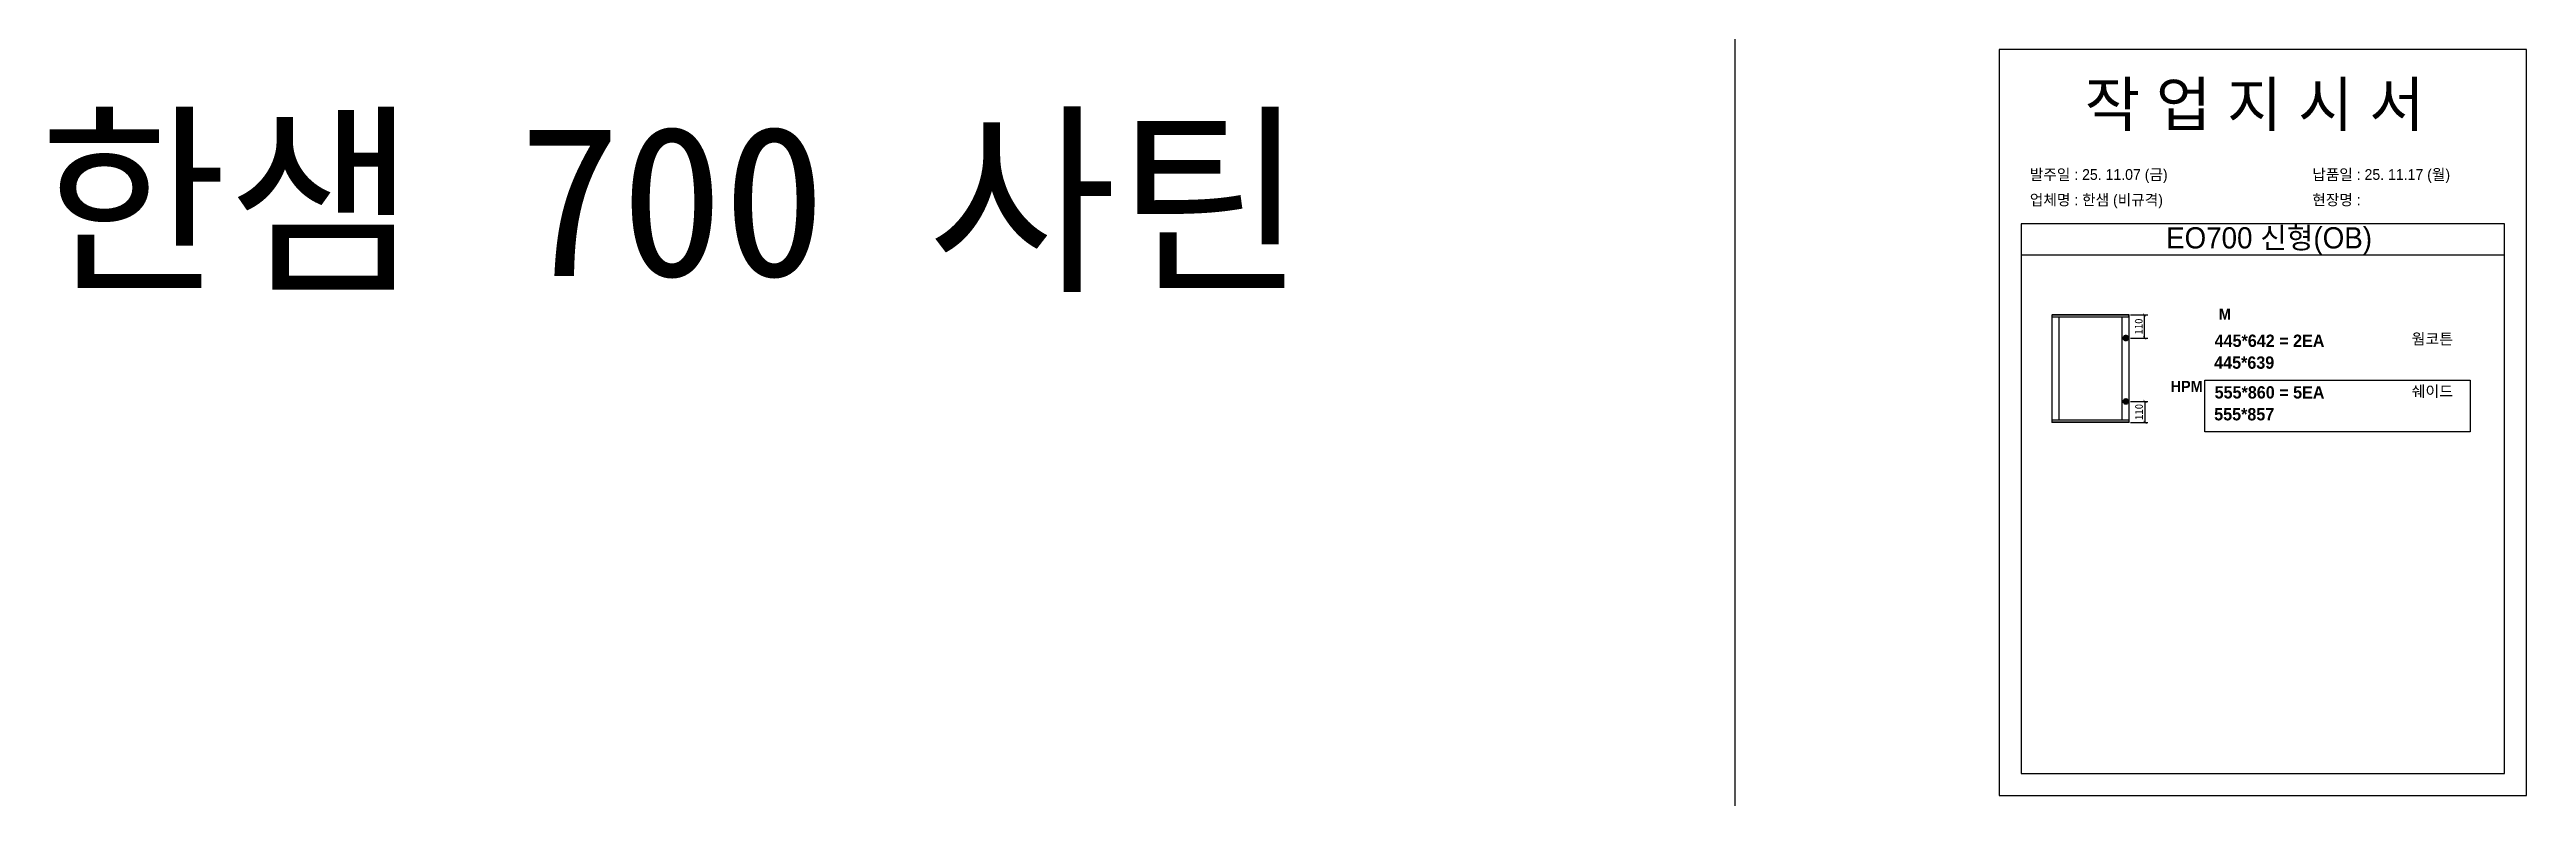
# Model space of a CAD drawing. Header units: millimetres. Extents: x -44117 to 256353, y -2095463 to 65325.
# Drawn here: x 104930 to 112822, y -449790 to -447414 of the extents above; entities that cross this region are included whole.
import ezdxf

# ---------------------------------------------------------------- set-up
doc = ezdxf.new("R2010")
doc.units = ezdxf.units.MM
doc.header["$LTSCALE"] = 10
doc.layers.add('Layer1', color=7, linetype='Continuous', lineweight=70)
doc.styles.add('MtX_Gulim', font='')
doc.styles.get('MtX_Gulim').set_extended_font_data('Gulim', bold=True)
doc.dimstyles.new('ISO-25', dxfattribs={"dimtxt": 2.5, "dimasz": 2.5, "dimexe": 1, "dimexo": 1, "dimtad": 1, "dimtxsty": 'Standard', "dimblk": 'ARCHTICK', "dimcen": 2.5, "dimadec": 0, "dimazin": 0, "dimtfac": 1, "dimtmove": 0, "dimatfit": 3, "dimfxl": 0, "dimarcsym": 0})

msp = doc.modelspace()

# ---------------------------------------------------------------- texts
at = {"linetype": 'Continuous', "style": 'MtX_Gulim'}
for s, height, p in [('M', 35.04934, (111841.68946, -448274.58734)), ('445*642 = 2EA', 39.2712622, (111828.25025, -448361.56)), ('웜코튼', 35.049344, (112455.99624, -448353.83754)), ('HPM', 35.049344, (111688.23004, -448504.69925)), ('555*860 = 5EA', 39.2712622, (111828.25025, -448526.02442)), ('쉐이드', 35.049344, (112455.99624, -448520.68551))]:
    msp.add_text(s, height=height, dxfattribs=at).set_placement(p)
at = {"color": 242, "linetype": 'Continuous', "true_color": 0xcd2027, "style": 'MtX_Gulim'}
for s, p in [('445*639', (111826.78833, -448431.15977)), ('555*857', (111826.78833, -448595.62419))]:
    msp.add_text(s, height=39.271262, dxfattribs=at).set_placement(p)
at = {"attachment_point": 1}
for s, width, gutter_width, heights, insert, char_height in [('{\\fGulim|b0|i0|c129|p50;작 업 지 시 서}', 3307.3198183, 12.5, [-155.84554], (111414.64349, -447518.52528), 140), ('{\\f굴림|b0|i0|c129|p50;한샘} 700 {\\f굴림|b0|i0|c129|p50;사틴}', 5072.1082947, 2395.6482, [-533.35869], (104895.62473, -447656.81626), 479.1296392), ('\\pt11;{\\fGulim|b0|i0|c129|p50;발주일 : 25. 11.07 (금)}', 3307.3198183, 12.5, [34.50412], (111239.43414, -447795.2457), 34.3), ('{\\fGulim|b0|i0|c129|p50;납품일 : 25. 11.17 (월)}', 3307.3198183, 12.5, [35.09023], (112139.41212, -447795.2457), 34.3), ('{\\fGulim|b0|i0|c129|p50;업체명 : 한샘 (비규격)}', 3307.3198183, 12.5, [36.11279], (111239.43414, -447875.90188), 34.3), ('{\\fGulim|b0|i0|c129|p50;현장명 : }', 3307.3198183, 12.5, [-38.2735], (112139.41212, -447875.90188), 34.3), ('{\\fGulim|b0|i0|c129|p50;EO700 신형(OB)}', 1597.0710432, 6.03612, [-85.06834], (111673.54781, -447980.32239), 67.6045736)]:
    msp.add_mtext_dynamic_manual_height_columns(s, width=width, gutter_width=gutter_width, heights=heights, dxfattribs=dict(at, insert=insert, char_height=char_height))

# ---------------------------------------------------------------- blocks, each defined once
blk = doc.blocks.new('_ArchTick')
at = {"color": 0, "linetype": 'ByBlock', "const_width": 0.15}
blk.add_lwpolyline([(-0.5, -0.5), (0.5, 0.5)], dxfattribs=at)
blk = doc.blocks.new('*D3823')
at = {"color": 0, "lineweight": -2}
for p, q in [((111560.4, -448259.7), (111615, -448259.7)), ((111605, -448333.4), (111605, -448259.7)), ((111560.4, -448333.4), (111615, -448333.4))]:
    blk.add_line(p, q, dxfattribs=at)
at = {"layer": 'Defpoints', "color": 0}
for p in [(111545.4, -448259.7), (111605, -448259.7), (111545.4, -448333.4)]:
    blk.add_point(p, dxfattribs=at)
at = {"color": 0, "lineweight": -2, "xscale": 10, "yscale": 10, "zscale": 10}
for p, rotation in [((111605, -448259.7), 90), ((111605, -448333.4), 270)]:
    blk.add_blockref('_ArchTick', p, dxfattribs=dict(at, rotation=rotation))
at = {"color": 0, "insert": (111586.2, -448296.6), "char_height": 25, "attachment_point": 5, "rotation": 90}
blk.add_mtext('110', dxfattribs=at)
blk = doc.blocks.new('*D3824')
at = {"color": 0, "lineweight": -2}
for p, q in [((111560.4, -448535.2), (111615.9, -448535.2)), ((111605.9, -448535.2), (111605.9, -448602.1)), ((111560.4, -448602.1), (111615.9, -448602.1))]:
    blk.add_line(p, q, dxfattribs=at)
at = {"layer": 'Defpoints', "color": 0}
for p in [(111545.4, -448535.2), (111545.4, -448602.1), (111605.9, -448602.1)]:
    blk.add_point(p, dxfattribs=at)
at = {"color": 0, "lineweight": -2, "xscale": 10, "yscale": 10, "zscale": 10}
for p, rotation in [((111605.9, -448535.2), 90), ((111605.9, -448602.1), 270)]:
    blk.add_blockref('_ArchTick', p, dxfattribs=dict(at, rotation=rotation))
at = {"color": 0, "insert": (111587.2, -448568.7), "char_height": 25, "attachment_point": 5, "rotation": 90}
blk.add_mtext('110', dxfattribs=at)

# ---------------------------------------------------------------- dimensions: what is measured, and where the dimension line sits
for base, p1, p2, picture, middle in [((111604.99284, -448259.74996), (111545.37907, -448333.36644), (111545.37907, -448259.74996), '*D3823', (111586.24284, -448296.5582)), ((111605.94632, -448602.12878), (111545.37907, -448535.2444), (111545.37907, -448602.12878), '*D3824', (111587.19632, -448568.68659))]:
    dim = msp.add_linear_dim(base=base, p1=p1, p2=p2, angle=90, text='110', dimstyle='ISO-25', override={"dimscale": 10, "dimasz": 1, "dimexo": 1.5, "dimtxsty": 'Standard'})
    dim.commit()
    dim.dimension.update_dxf_attribs({"geometry": picture, "text_midpoint": middle})

# ---------------------------------------------------------------- linework, layer by layer
for p, q in [((112751.83689, -447969.53249), (111211.83689, -447969.53249)), ((112751.83689, -448069.53249), (111211.83689, -448069.53249)), ((111309.51641, -448259.99592), (111309.51641, -448601.88281)), ((111556.01705, -448260.43865), (111309.51641, -448260.43865)), ((111556.01705, -448267.12881), (111309.51641, -448267.12881)), ((111555.77109, -448259.74996), (111309.76237, -448259.74996)), ((111331.40701, -448266.63689), (111331.40701, -448594.74992)), ((111533.88049, -448594.74992), (111533.88049, -448267.12881)), ((111554.78724, -448267.12881), (111554.78724, -448259.74996)), ((111556.01705, -448601.88281), (111556.01705, -448259.99592)), ((111556.01705, -448594.74992), (111309.51641, -448594.74992)), ((111556.01705, -448601.44008), (111309.51641, -448601.44008)), ((111555.77109, -448602.12878), (111309.76237, -448602.12878)), ((111310.74622, -448602.12878), (111310.74622, -448594.74992)), ((111554.78724, -448594.74992), (111554.78724, -448602.12878))]:
    msp.add_line(p, q)
at = {"color": 1}
for p in [(110300.49669, 21924.9366), (110300.49669, 14161.07811), (110300.49669, 18584.38997), (110300.49669, 10820.53148), (110300.49669, 18627.87121), (110300.49669, 10864.01272), (110300.49669, 15287.32457), (110300.49669, 7523.46608), (110300.49669, 3746.75115), (110300.49669, 21924.9366), (110300.49669, 14161.07811), (110300.49669, 18584.38997), (110300.49669, 10820.53148), (110300.49669, 18627.87121), (110300.49669, 10864.01272), (110300.49669, 15287.32457), (110300.49669, 7523.46608), (110300.49669, 3746.75115), (110300.49669, 21924.9366), (110300.49669, 14161.07811), (110300.49669, 18584.38997), (110300.49669, 10820.53148), (110300.49669, 18627.87121), (110300.49669, 10864.01272), (110300.49669, 15287.32457), (110300.49669, 7523.46608), (110300.49669, 3746.75115), (110300.49669, 21924.9366), (110300.49669, 14161.07811), (110300.49669, 18584.38997), (110300.49669, 10820.53148), (110300.49669, 18627.87121), (110300.49669, 10864.01272), (110300.49669, 15287.32457), (110300.49669, 7523.46608), (110300.49669, 3746.75115), (110300.49669, 21924.9366), (110300.49669, 14161.07811), (110300.49669, 18584.38997), (110300.49669, 10820.53148), (110300.49669, 18627.87121), (110300.49669, 10864.01272), (110300.49669, 15287.32457), (110300.49669, 7523.46608), (110300.49669, 3746.75115), (110300.49669, 21924.9366), (110300.49669, 14161.07811), (110300.49669, 18584.38997), (110300.49669, 10820.53148), (110300.49669, 18627.87121), (110300.49669, 10864.01272), (110300.49669, 15287.32457), (110300.49669, 7523.46608), (110300.49669, 3746.75115), (110300.49669, 21924.9366), (110300.49669, 14161.07811), (110300.49669, 18584.38997), (110300.49669, 10820.53148), (110300.49669, 18627.87121), (110300.49669, 10864.01272), (110300.49669, 15287.32457), (110300.49669, 7523.46608), (110300.49669, 3746.75115), (110300.49669, 21924.9366), (110300.49669, 14161.07811), (110300.49669, 18584.38997), (110300.49669, 10820.53148), (110300.49669, 18627.87121), (110300.49669, 10864.01272), (110300.49669, 15287.32457), (110300.49669, 7523.46608), (110300.49669, 3746.75115), (110300.49669, 21924.9366), (110300.49669, 14161.07811), (110300.49669, 18584.38997), (110300.49669, 10820.53148), (110300.49669, 18627.87121), (110300.49669, 10864.01272), (110300.49669, 15287.32457), (110300.49669, 7523.46608), (110300.49669, 3746.75115), (110300.49669, 21924.9366), (110300.49669, 14161.07811), (110300.49669, 18584.38997), (110300.49669, 10820.53148), (110300.49669, 18627.87121), (110300.49669, 10864.01272), (110300.49669, 15287.32457), (110300.49669, 7523.46608), (110300.49669, 3746.75115), (110300.49669, 12702.87182), (110300.49669, 4939.01333), (110300.49669, 9362.32519), (110300.49669, 1598.4667), (110300.49669, 9405.80642), (110300.49669, 1641.94794), (110300.49669, 6065.25979), (110300.49669, -1698.5987), (110300.49669, -5475.31363), (110300.49669, 12702.87182), (110300.49669, 4939.01333), (110300.49669, 9362.32519), (110300.49669, 1598.4667), (110300.49669, 9405.80642), (110300.49669, 1641.94794), (110300.49669, 6065.25979), (110300.49669, -1698.5987), (110300.49669, -5475.31363), (110300.49669, 12702.87182), (110300.49669, 4939.01333), (110300.49669, 9362.32519), (110300.49669, 1598.4667), (110300.49669, 9405.80642), (110300.49669, 1641.94794), (110300.49669, 6065.25979), (110300.49669, -1698.5987), (110300.49669, -5475.31363), (110300.49669, 12702.87182), (110300.49669, 4939.01333), (110300.49669, 9362.32519), (110300.49669, 1598.4667), (110300.49669, 9405.80642), (110300.49669, 1641.94794), (110300.49669, 6065.25979), (110300.49669, -1698.5987), (110300.49669, -5475.31363), (110300.49669, 12702.87182), (110300.49669, 4939.01333), (110300.49669, 9362.32519), (110300.49669, 1598.4667), (110300.49669, 9405.80642), (110300.49669, 1641.94794), (110300.49669, 6065.25979), (110300.49669, -1698.5987), (110300.49669, -5475.31363)]:
    msp.add_xline(p, (0, 1), dxfattribs=at)
for points in [[(111141.83689, -449790.36277), (112821.83689, -449790.36277), (112821.83689, -447414.36277), (111141.83689, -447414.36277)], [(111796.60426, -448467.65825), (112642.76181, -448467.65825), (112642.76181, -448632.12267), (111796.60426, -448632.12267)]]:
    msp.add_lwpolyline(points, close=True)
msp.add_lwpolyline([(111211.83689, -447969.53249), (111211.83689, -449720.36277), (112751.83689, -449720.36277), (112751.83689, -447969.53249)])
for centre, start, end in [((111555.77109, -448259.99592), 0, 90), ((111309.76237, -448601.88282), 180, 270), ((111555.77109, -448601.88282), 270, 0)]:
    msp.add_arc(centre, 0.24596, start, end)
at = {"layer": 'Layer1'}
for p, q in [((111545.37907, -448324.30124), (111545.37907, -448342.43164)), ((111545.37907, -448544.3096), (111545.37907, -448526.1792))]:
    msp.add_line(p, q, dxfattribs=at)
for points in [[(111554.44427, -448333.36644), (111536.31387, -448333.36644)], [(111554.44427, -448535.2444), (111536.31387, -448535.2444)]]:
    msp.add_lwpolyline(points, close=True, dxfattribs=at)
for centre in [(111545.37907, -448333.36644), (111545.37907, -448535.2444)]:
    msp.add_circle(centre, 6.04347, dxfattribs=at)

msp.set_redraw_order([(e.dxf.handle, doc.entitydb.next_handle()) for e in msp.query("TEXT MTEXT ATTDEF DIMENSION ARC_DIMENSION")])  # texts and dimensions are drawn at this point

doc.saveas('drawing.dxf')
